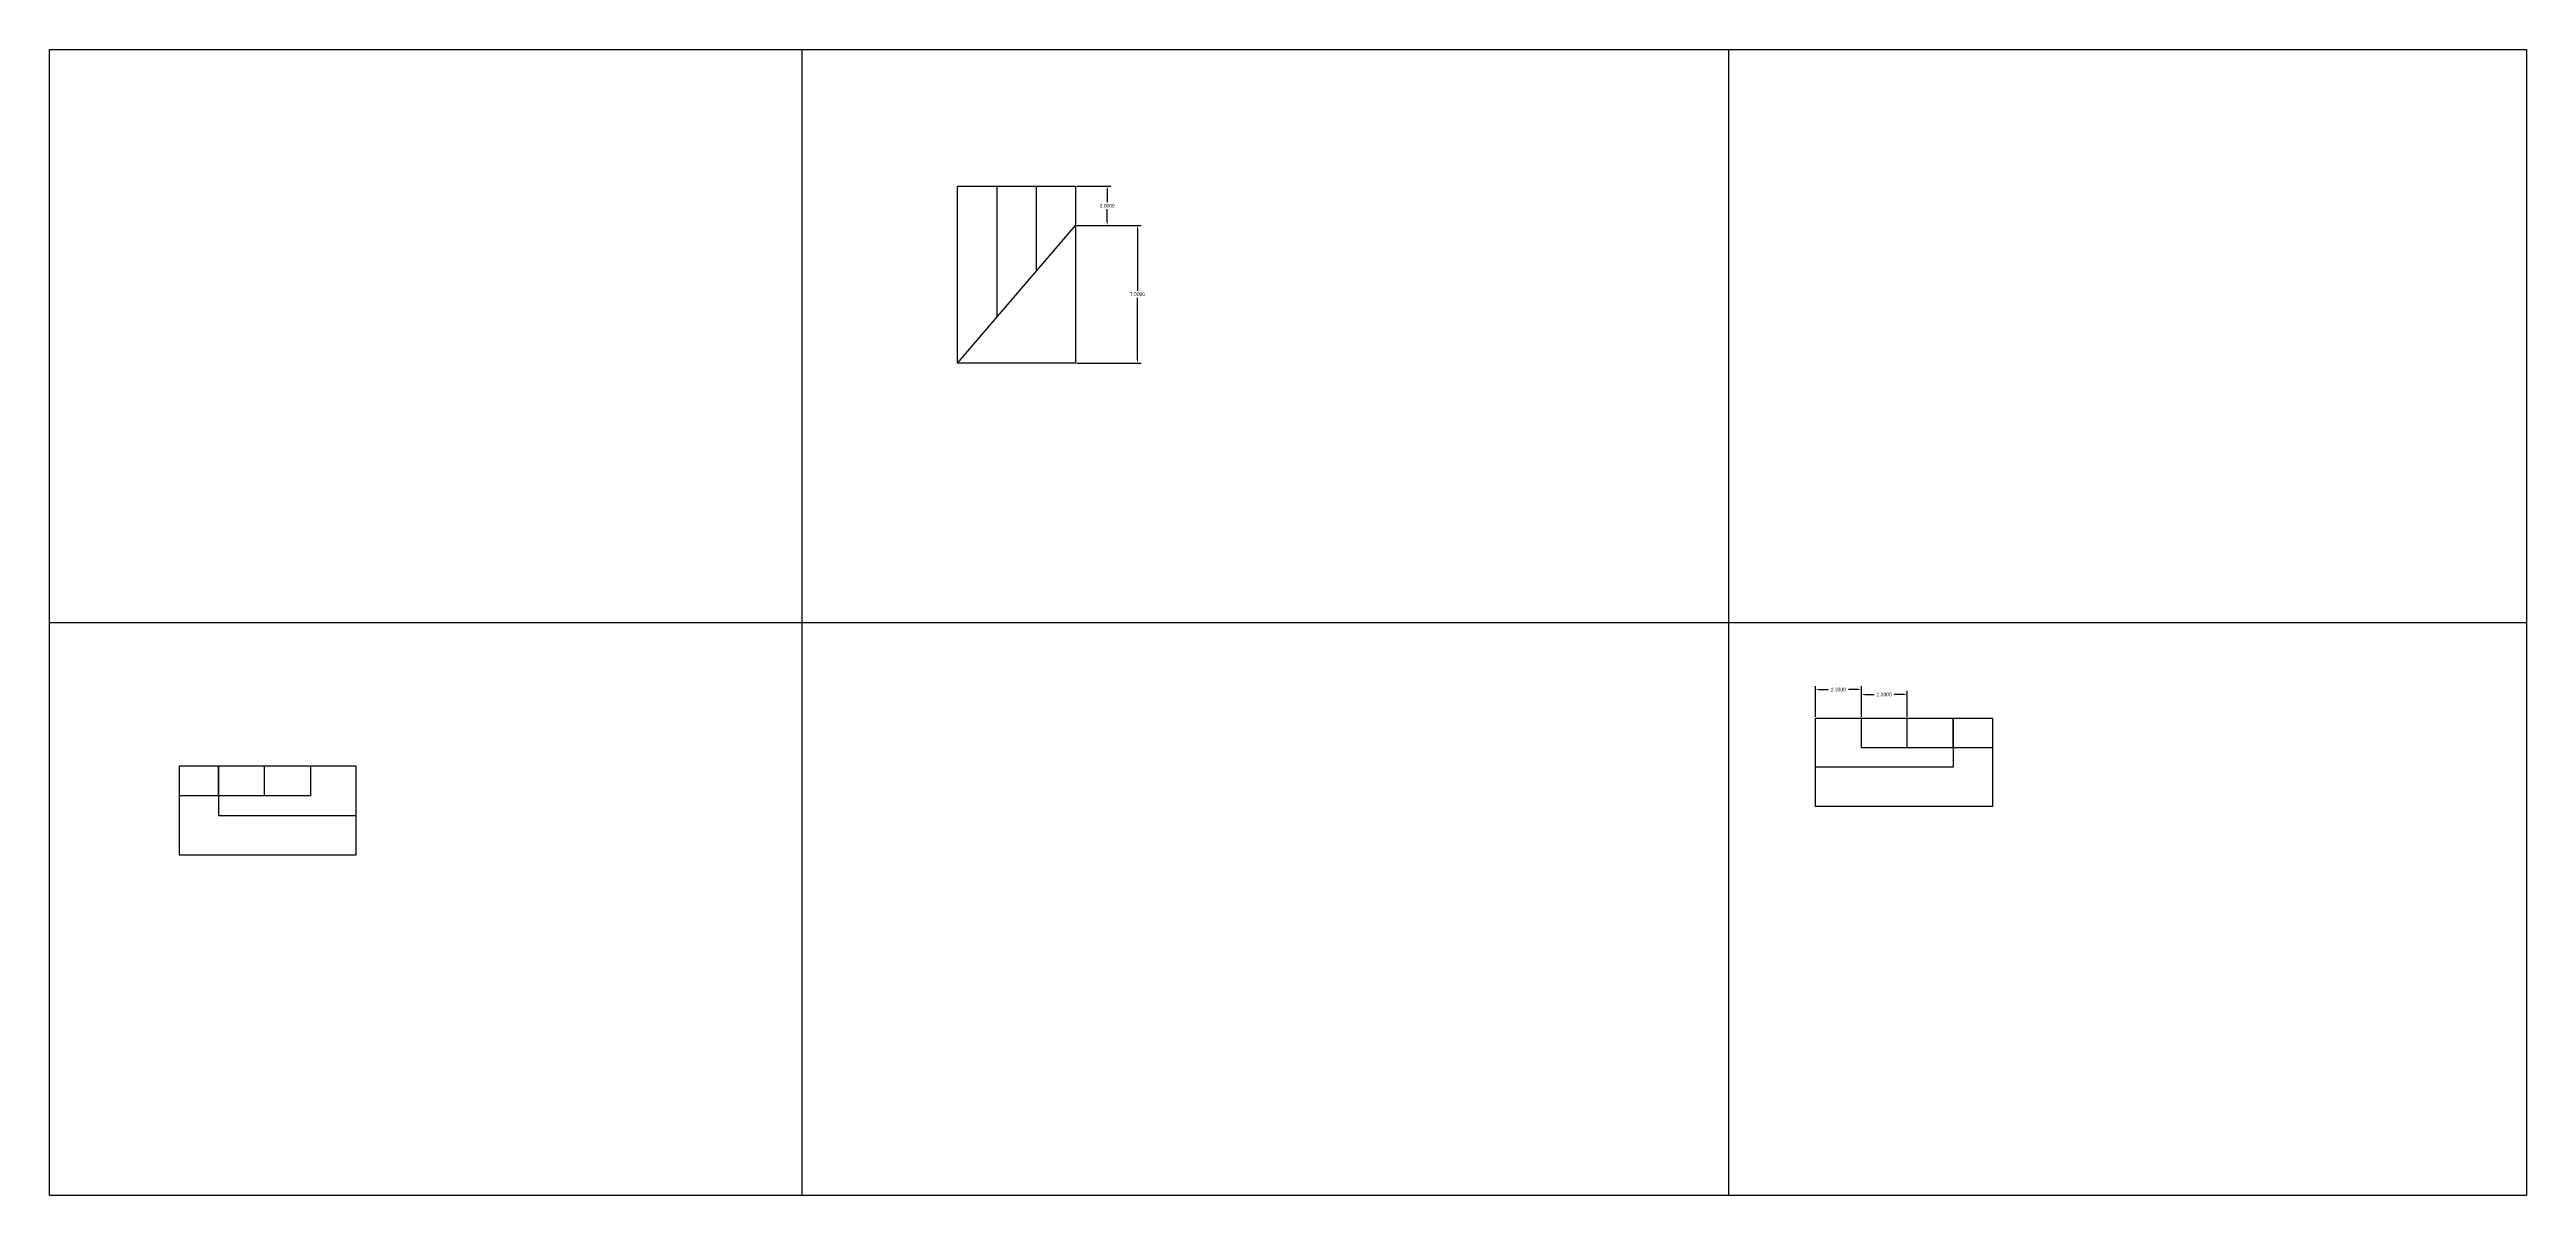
# Model space of a CAD drawing. Header units: feet. Extents: x -41 to 151, y -82 to 69.
# Drawn here: x -38.4 to 87.4, y -81.6 to -23.4 of the extents above; entities that cross this region are included whole.
import ezdxf

# ---------------------------------------------------------------- set-up
doc = ezdxf.new("R2010")
doc.units = ezdxf.units.FT
doc.header["$MEASUREMENT"] = 0
doc.dimstyles.get("Standard").update_dxf_attribs({"dimtxt": 0.18, "dimasz": 0.18, "dimexe": 0.18, "dimexo": 0.0625, "dimgap": 0.09, "dimtad": 0, "dimtih": 1, "dimtoh": 1, "dimdec": 4, "dimzin": 0, "dimdsep": 46, "dimtxsty": 'Standard', "dimcen": 0.09, "dimadec": 0, "dimazin": 0, "dimtfac": 1, "dimtdec": 4, "dimtofl": 0, "dimtmove": 0, "dimatfit": 3, "dimfxl": 1, "dimtolj": 1, "dimtzin": 0, "dimarcsym": 0})

# ---------------------------------------------------------------- blocks, each defined once
blk = doc.blocks.new('*D41')
at = {"color": 0, "lineweight": -2}
for p, q in [((13.75, -32.34), (17.01, -32.34)), ((16.83, -32.52), (16.83, -35.66)), ((16.83, -39.16), (16.83, -36.02)), ((13.75, -39.34), (17.01, -39.34))]:
    blk.add_line(p, q, dxfattribs=at)
at = {"color": 0}
for points in [[(16.8, -32.52), (16.86, -32.52), (16.83, -32.34)], [(16.8, -39.16), (16.86, -39.16), (16.83, -39.34)]]:
    blk.add_solid(points, dxfattribs=at)
at = {"layer": 'Defpoints', "color": 0}
for p in [(13.68, -32.34), (13.68, -39.34), (16.83, -39.34)]:
    blk.add_point(p, dxfattribs=at)
at = {"color": 0, "insert": (16.83, -35.84), "char_height": 0.18, "attachment_point": 5}
blk.add_mtext('\\A1;7.0000', dxfattribs=at)
blk = doc.blocks.new('*D42')
at = {"color": 0, "lineweight": -2}
for p, q in [((13.75, -30.34), (15.47, -30.34)), ((15.29, -30.52), (15.29, -31.16)), ((13.81, -32.34), (15.47, -32.34)), ((15.29, -32.16), (15.29, -31.52))]:
    blk.add_line(p, q, dxfattribs=at)
at = {"color": 0}
for points in [[(15.26, -30.52), (15.32, -30.52), (15.29, -30.34)], [(15.26, -32.16), (15.32, -32.16), (15.29, -32.34)]]:
    blk.add_solid(points, dxfattribs=at)
at = {"layer": 'Defpoints', "color": 0}
for p in [(13.68, -30.34), (13.75, -32.34), (15.29, -32.34)]:
    blk.add_point(p, dxfattribs=at)
at = {"color": 0, "insert": (15.29, -31.34), "char_height": 0.18, "attachment_point": 5}
blk.add_mtext('\\A1;2.0000', dxfattribs=at)
blk = doc.blocks.new('*D43')
at = {"color": 0, "lineweight": -2}
for p, q in [((51.27, -57.31), (51.27, -55.75)), ((51.45, -55.93), (51.92, -55.93)), ((53.42, -55.93), (52.94, -55.93)), ((53.6, -57.31), (53.6, -55.75))]:
    blk.add_line(p, q, dxfattribs=at)
at = {"color": 0}
for points in [[(51.45, -55.9), (51.45, -55.96), (51.27, -55.93)], [(53.42, -55.9), (53.42, -55.96), (53.6, -55.93)]]:
    blk.add_solid(points, dxfattribs=at)
at = {"layer": 'Defpoints', "color": 0}
for p in [(53.6, -55.93), (51.27, -57.37), (53.6, -57.37)]:
    blk.add_point(p, dxfattribs=at)
at = {"color": 0, "insert": (52.43, -55.93), "char_height": 0.18, "attachment_point": 5}
blk.add_mtext('\\A1;2.3300', dxfattribs=at)
blk = doc.blocks.new('*D44')
at = {"color": 0, "lineweight": -2}
for p, q in [((53.6, -57.31), (53.6, -56)), ((53.78, -56.18), (54.25, -56.18)), ((55.75, -56.18), (55.27, -56.18)), ((55.93, -57.31), (55.93, -56))]:
    blk.add_line(p, q, dxfattribs=at)
at = {"color": 0}
for points in [[(53.78, -56.15), (53.78, -56.21), (53.6, -56.18)], [(55.75, -56.15), (55.75, -56.21), (55.93, -56.18)]]:
    blk.add_solid(points, dxfattribs=at)
at = {"layer": 'Defpoints', "color": 0}
for p in [(55.93, -56.18), (53.6, -57.37), (55.93, -57.37)]:
    blk.add_point(p, dxfattribs=at)
at = {"color": 0, "insert": (54.76, -56.18), "char_height": 0.18, "attachment_point": 5}
blk.add_mtext('\\A1;2.3300', dxfattribs=at)

msp = doc.modelspace()

# ---------------------------------------------------------------- linework, layer by layer
for p, q in [((-38.4355, -81.63916), (-38.4355, -23.40333)), ((-38.4355, -23.40333), (-35.63949, -23.40333)), ((-35.63949, -23.40333), (87.38479, -23.40333)), ((-0.22341, -23.40333), (-0.22341, -81.63916)), ((46.8427, -23.40333), (46.8427, -81.63916)), ((87.38479, -23.40333), (87.38479, -81.63916)), ((7.68433, -30.33987), (9.68433, -30.33987)), ((7.68433, -39.33987), (7.68433, -30.33987)), ((9.68433, -30.33987), (11.68433, -30.33987)), ((9.68433, -30.33987), (9.68433, -37.00653)), ((11.68433, -30.33987), (13.68433, -30.33987)), ((11.68433, -30.33987), (11.68433, -34.6732)), ((13.68433, -30.33987), (13.68433, -32.33987)), ((7.68433, -39.33987), (13.68433, -32.33987)), ((13.68433, -32.33987), (13.68433, -39.33987)), ((13.68433, -39.33987), (7.68433, -39.33987)), ((-38.4355, -52.52125), (87.38479, -52.52125)), ((51.26796, -57.3746), (53.59796, -57.3746)), ((51.26796, -59.8746), (51.26796, -57.3746)), ((53.59796, -57.3746), (55.92796, -57.3746)), ((53.59796, -57.3746), (53.59796, -58.8746)), ((55.92796, -57.3746), (58.25796, -57.3746)), ((55.92796, -58.8746), (55.92796, -57.3746)), ((58.25796, -57.3746), (60.25796, -57.3746)), ((58.25796, -58.8746), (58.25796, -57.3746)), ((58.25796, -57.3746), (58.25796, -59.8746)), ((60.25796, -57.3746), (60.25796, -61.8746)), ((53.59796, -58.8746), (55.92796, -58.8746)), ((55.92796, -58.8746), (58.25796, -58.8746)), ((58.25796, -58.8746), (60.25796, -58.8746)), ((-29.8451, -59.8244), (-31.8451, -59.8244)), ((-31.8451, -59.8244), (-31.8451, -64.3244)), ((-27.5151, -59.8244), (-29.8451, -59.8244)), ((-29.8451, -61.3244), (-29.8451, -59.8244)), ((-29.8451, -59.8244), (-29.8451, -62.3244)), ((-25.1851, -59.8244), (-27.5151, -59.8244)), ((-27.5151, -61.3244), (-27.5151, -59.8244)), ((-22.8551, -59.8244), (-25.1851, -59.8244)), ((-25.1851, -59.8244), (-25.1851, -61.3244)), ((-22.8551, -62.3244), (-22.8551, -59.8244)), ((-22.8551, -62.3244), (-22.8551, -59.8244)), ((51.26796, -61.8746), (51.26796, -59.8746)), ((58.25796, -59.8746), (51.26796, -59.8746)), ((-29.8451, -61.3244), (-31.8451, -61.3244)), ((-27.5151, -61.3244), (-29.8451, -61.3244)), ((-25.1851, -61.3244), (-27.5151, -61.3244)), ((-29.8451, -62.3244), (-22.8551, -62.3244)), ((-22.8551, -64.3244), (-22.8551, -62.3244)), ((-22.8551, -64.3244), (-22.8551, -62.3244)), ((53.59796, -61.8746), (51.26796, -61.8746)), ((55.92796, -61.8746), (53.59796, -61.8746)), ((58.25796, -61.8746), (55.92796, -61.8746)), ((60.25796, -61.8746), (58.25796, -61.8746)), ((-31.8451, -64.3244), (-29.8451, -64.3244)), ((-29.8451, -64.3244), (-27.5151, -64.3244)), ((-27.5151, -64.3244), (-25.1851, -64.3244)), ((-25.1851, -64.3244), (-22.8551, -64.3244)), ((87.38479, -81.63916), (-38.4355, -81.63916))]:
    msp.add_line(p, q)

# ---------------------------------------------------------------- dimensions: what is measured, and where the dimension line sits
for base, p1, p2, picture, middle in [((15.29131, -32.33987), (13.68433, -30.33987), (13.74683, -32.33987), '*D42', (15.29131, -31.33987)), ((16.83209, -39.33987), (13.68433, -32.33987), (13.68433, -39.33987), '*D41', (16.83209, -35.83987))]:
    dim = msp.add_linear_dim(base=base, p1=p1, p2=p2, angle=90, dimstyle='Standard')
    dim.commit()
    dim.dimension.update_dxf_attribs({"geometry": picture, "text_midpoint": middle})
for base, p1, p2, picture, middle in [((53.59796, -55.92569), (51.26796, -57.3746), (53.59796, -57.3746), '*D43', (52.43296, -55.92569)), ((55.92796, -56.18457), (53.59796, -57.3746), (55.92796, -57.3746), '*D44', (54.76296, -56.18457))]:
    dim = msp.add_linear_dim(base=base, p1=p1, p2=p2, dimstyle='Standard')
    dim.commit()
    dim.dimension.update_dxf_attribs({"geometry": picture, "text_midpoint": middle})

doc.saveas('drawing.dxf')
